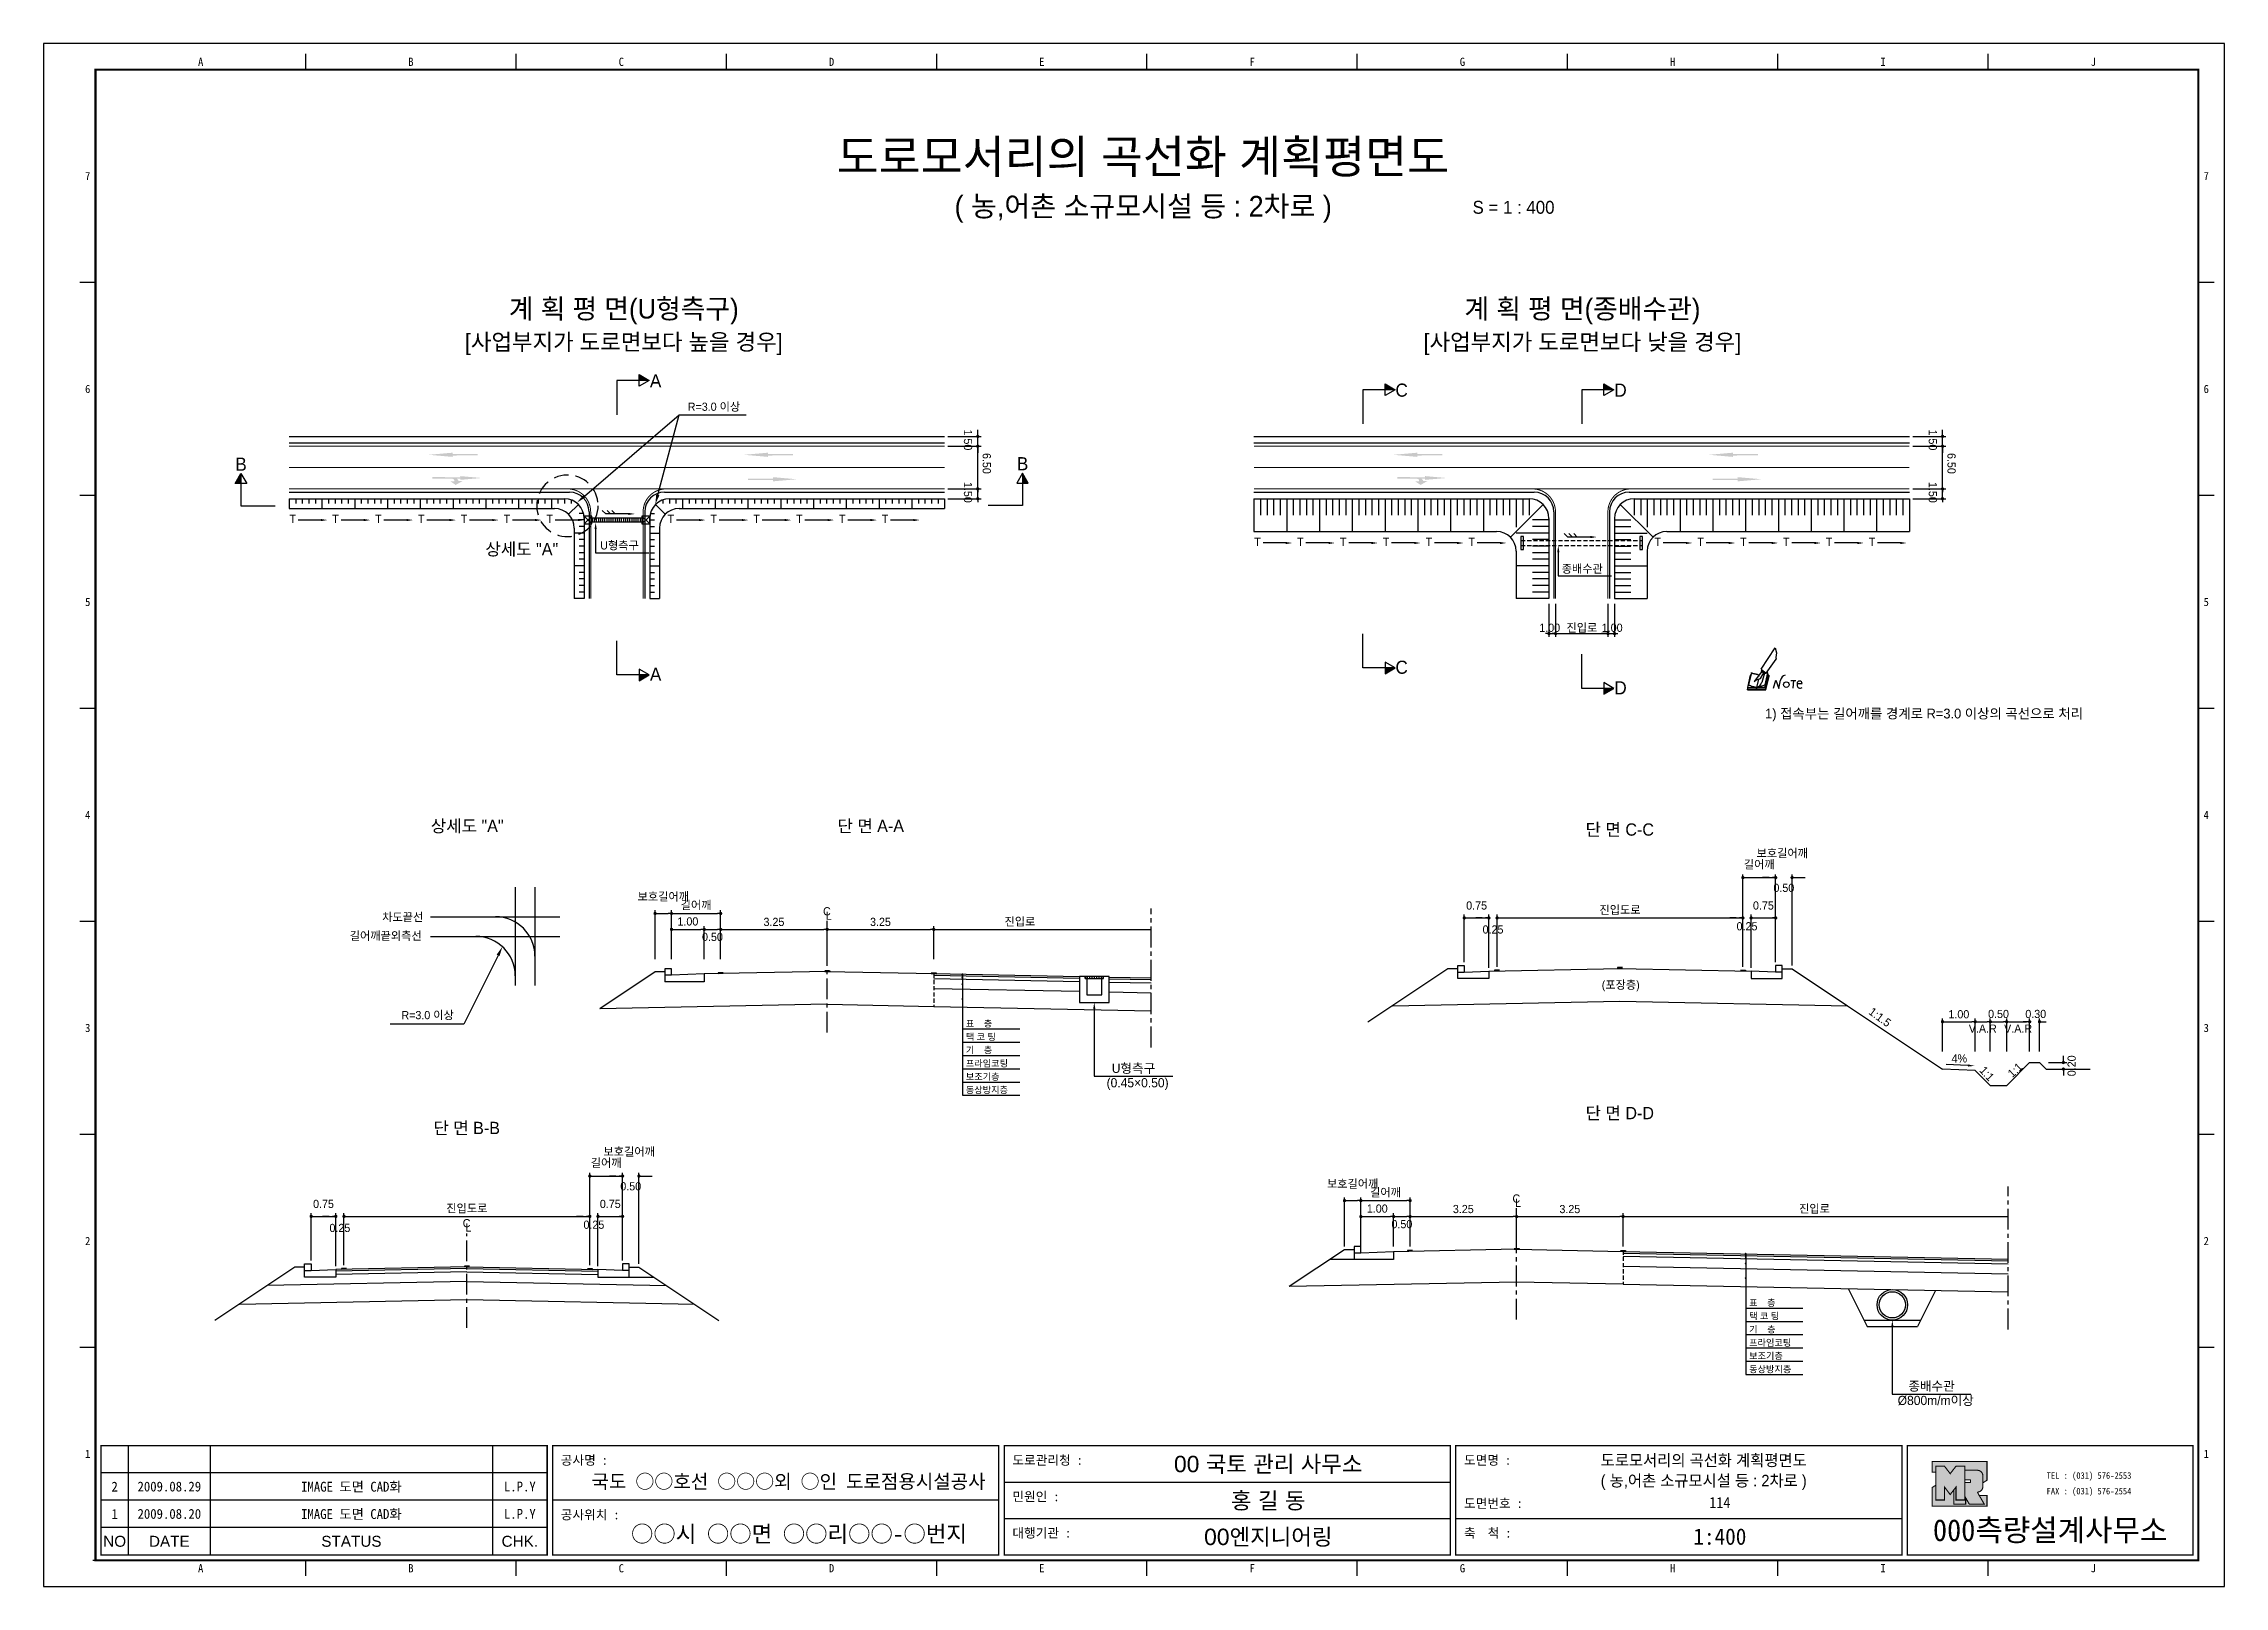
# Model space of a CAD drawing. Header units: millimetres. Extents: x 476 to 809, y -5 to 230.
import ezdxf
from ezdxf.enums import TextEntityAlignment as Align

# ---------------------------------------------------------------- set-up
doc = ezdxf.new("R2010")
doc.units = ezdxf.units.MM
doc.linetypes.add('CENTER', pattern=[50.8, 31.75, -6.35, 6.35, -6.35])
doc.linetypes.add('HIDDEN', pattern=[9.525, 6.35, -3.175])
for name, color, linetype in [('CC-GSTR-0004', 4, 'Continuous'), ('CM-LANE-0030', 30, 'Continuous'), ('CZ-DIMT-0002', 7, 'Continuous'), ('CZ-EXST-0002', 1, 'Continuous'), ('CZ-LIN1-0007', 7, 'Continuous'), ('CZ-LIN2-0003', 3, 'Continuous'), ('CZ-LIN3-0005', 5, 'Continuous'), ('CZ-LINE-0001', 7, 'Continuous'), ('CZ-TEXT-BOX0', 7, 'Continuous'), ('TITLE', 7, 'Continuous')]:
    doc.layers.add(name, color=color, linetype=linetype)
doc.styles.add('견고딕', font='arial.ttf')
doc.styles.add('돋움', font='')
doc.styles.add('돋음체', font='')
doc.styles.get('돋움').set_extended_font_data('Dotum')
doc.styles.get('돋음체').set_extended_font_data('DotumChe')

msp = doc.modelspace()

# ---------------------------------------------------------------- texts
at = {"layer": 'CZ-DIMT-0002', "style": '돋움'}
for s, height, p in [('A', 2, (569.55, 178.5)), ('C', 2, (683.36, 177.08)), ('D', 2, (716.75, 177.08)), ('R=3.0 이상', 1.25, (578.45, 174.55)), ('B', 2, (506.3, 165.79)), ('B', 2, (625.53, 165.86)), ('상세도 "A"', 1.875, (549.13, 152.83)), ('U형측구', 1.25, (564.04, 153.41)), ('종배수관', 1.25, (710.92, 149.84)), ('A', 2, (569.55, 133.75)), ('C', 2, (683.36, 134.82)), ('D', 2, (716.75, 131.69)), ('차도끝선', 1.25, (530.97, 96.71)), ('C', 1.25, (595.68, 97.6)), ('L', 1.25, (595.94, 96.94)), ('길어깨끝외측선', 1.25, (528.37, 93.86)), ('R=3.0 이상', 1.25, (534.76, 81.77)), ('U형측구', 1.406, (642.45, 73.66)), ('(0.45×0.50)', 1.4062, (643.08, 71.46)), ('C', 1.25, (700.86, 53.8)), ('L', 1.25, (701.12, 53.15)), ('C', 1.25, (540.71, 50.04)), ('L', 1.25, (540.98, 49.38)), ('Ø800m/m이상', 1.406, (764.84, 23.01)), ('종배수관', 1.406, (764.2, 25.2))]:
    msp.add_text(s, height=height, dxfattribs=at).set_placement(p, align=Align.MIDDLE_CENTER)
for s, p in [('1.50', (616.58, 171.08)), ('1.50', (763.77, 171.08)), ('6.50', (619.44, 167.49)), ('6.50', (766.63, 167.49)), ('1.50', (616.58, 163.08)), ('1.50', (763.77, 163.08))]:
    msp.add_text(s, height=1.25, rotation=270, dxfattribs=at).set_placement(p)
at = {"layer": 'CZ-DIMT-0002', "color": 5, "style": '돋움'}
for p in [(513.68, 156.83), (520.21, 156.83), (526.75, 156.83), (533.29, 156.83), (539.82, 156.83), (546.36, 156.83), (552.9, 156.83), (571.37, 156.83), (577.91, 156.83), (584.45, 156.83), (590.98, 156.83), (597.52, 156.83), (604.06, 156.83), (660.87, 153.33), (667.41, 153.33), (673.94, 153.33), (680.48, 153.33), (687.02, 153.33), (693.56, 153.33), (721.93, 153.33), (728.47, 153.33), (735, 153.33), (741.54, 153.33), (748.08, 153.33), (754.62, 153.33)]:
    msp.add_text('T', height=1.25, dxfattribs=at).set_placement(p)
at = {"layer": 'CZ-DIMT-0002', "style": '돋움'}
for s, height, p in [('1.00', 1.25, (704.36, 140.22)), ('진입로', 1.25, (708.51, 140.22)), ('1.00', 1.25, (713.89, 140.22)), ('(포장층)', 1.25, (713.89, 85.77)), ('표    층', 1, (616.87, 79.99)), ('기    층', 1, (616.87, 75.93)), ('택 코 팅', 1, (616.87, 77.96)), ('프라임코팅', 1, (616.87, 73.91)), ('보조기층', 1, (616.87, 71.88)), ('동상방지층', 1, (616.87, 69.86)), ('표    층', 1, (736.37, 37.4)), ('기    층', 1, (736.37, 33.35)), ('택 코 팅', 1, (736.37, 35.37)), ('프라임코팅', 1, (736.37, 31.32)), ('보조기층', 1, (736.37, 29.3)), ('동상방지층', 1, (736.37, 27.27))]:
    msp.add_text(s, height=height, dxfattribs=at).set_placement(p)
msp.add_text('1) 접속부는 길어깨를 경계로 R=3.0 이상의 곡선으로 처리', height=1.5, dxfattribs=at).set_placement((738.81, 127.76), align=Align.MIDDLE_LEFT)
at = {"layer": 'CZ-DIMT-0002', "char_height": 1.25, "attachment_point": 5, "style": '돋움'}
for s, insert in [('보호길어깨', (741.43, 106.39)), ('\\A1;길어깨', (737.92, 104.68)), ('\\A1;0.50', (741.67, 101.17)), ('진입로', (625.13, 95.98)), ('\\A1;0.75', (694.8, 98.48)), ('\\A1;진입도로', (716.67, 97.76)), ('\\A1;0.75', (738.55, 98.48)), ('\\A1;0.25', (697.3, 94.82)), ('\\A1;0.25', (736.05, 95.31)), ('4%', (768.44, 75.16)), ('\\A1;길어깨', (562, 59.17)), ('보호길어깨', (565.51, 60.88)), ('\\A1;0.75', (518.88, 52.97)), ('\\A1;0.75', (562.63, 52.97)), ('\\A1;0.50', (565.75, 55.66)), ('\\A1;0.25', (521.38, 49.31)), ('\\A1;진입도로', (540.75, 52.25)), ('\\A1;0.25', (560.13, 49.8)), ('진입로', (746.34, 52.19))]:
    msp.add_mtext(s, dxfattribs=dict(at, insert=insert))
for s, insert, rotation in [('1:1.5', (756.33, 81.45), 323.7494), ('1:1', (772.65, 72.85), 312.5727), ('1:1', (776.94, 73.39), 42.5727)]:
    msp.add_mtext(s, dxfattribs=dict(at, insert=insert, rotation=rotation))
at = {"layer": 'CZ-LINE-0001', "char_height": 1.25, "attachment_point": 5, "style": '돋움'}
for s, insert in [('\\A1;보호길어깨', (570.72, 99.78)), ('\\A1;1.00', (574.47, 96.05)), ('\\A1;길어깨', (575.72, 98.47)), ('\\A1;3.25', (587.6, 95.98)), ('\\A1;3.25', (603.85, 95.98)), ('\\A1;0.50', (578.22, 93.69)), ('\\A1;1.00', (768.37, 81.9)), ('\\A1;V.A.R', (772.02, 79.71)), ('\\A1;0.50', (774.42, 81.94)), ('\\A1;V.A.R', (777.41, 79.71)), ('\\A1;0.30', (780.1, 81.94)), ('\\A1;보호길어깨', (675.89, 55.98)), ('\\A1;길어깨', (680.9, 54.67)), ('\\A1;1.00', (679.64, 52.26)), ('\\A1;0.50', (683.4, 49.89)), ('\\A1;3.25', (692.77, 52.19)), ('\\A1;3.25', (709.02, 52.19))]:
    msp.add_mtext(s, dxfattribs=dict(at, insert=insert))
at = {"layer": 'CZ-LINE-0001', "insert": (785.58, 74.04), "char_height": 1.25, "attachment_point": 5, "rotation": 90, "style": '돋움'}
msp.add_mtext('\\A1;0.20', dxfattribs=at)
at = {"layer": 'CZ-TEXT-BOX0', "style": '돋움'}
for s, height, p in [('계 획 평 면(U형측구)', 3, (564.69, 189.5)), ('계 획 평 면(종배수관)', 3, (710.94, 189.5)), ('[사업부지가 도로면보다 높을 경우]', 2.5, (564.69, 184.43)), ('[사업부지가 도로면보다 낮을 경우]', 2.5, (710.94, 184.43)), ('상세도 "A"', 1.875, (540.8, 110.62)), ('단 면 A-A', 1.875, (602.36, 110.62)), ('단 면 C-C', 1.875, (716.64, 110.07)), ('단 면 D-D', 1.875, (716.64, 66.83)), ('단 면 B-B', 1.875, (540.72, 64.56))]:
    msp.add_text(s, height=height, dxfattribs=at).set_placement(p, align=Align.MIDDLE_CENTER)
at = {"layer": 'TITLE', "color": 3, "linetype": 'Continuous', "style": '돋음체'}
for s, p in [('A', (500.14, 227.15)), ('B', (532.22, 227.15)), ('C', (564.31, 227.15)), ('D', (596.39, 227.15)), ('E', (628.47, 227.15)), ('F', (660.55, 227.15)), ('G', (692.63, 227.15)), ('H', (724.72, 227.15)), ('I', (756.8, 227.15)), ('J', (788.88, 227.15)), ('7', (482.91, 209.73)), ('7', (806.11, 209.73)), ('6', (482.91, 177.25)), ('6', (806.11, 177.25)), ('5', (482.91, 144.77)), ('5', (806.11, 144.77)), ('4', (482.91, 112.29)), ('4', (806.11, 112.29)), ('3', (482.91, 79.81)), ('3', (806.11, 79.81)), ('2', (482.91, 47.33)), ('2', (806.11, 47.33)), ('1', (482.91, 14.86)), ('1', (806.11, 14.86)), ('A', (500.14, -2.58)), ('B', (532.22, -2.58)), ('C', (564.31, -2.58)), ('D', (596.39, -2.58)), ('E', (628.47, -2.58)), ('F', (660.55, -2.58)), ('G', (692.63, -2.58)), ('H', (724.72, -2.58)), ('I', (756.8, -2.58)), ('J', (788.88, -2.58))]:
    msp.add_text(s, height=1.25, dxfattribs=at).set_placement(p, align=Align.MIDDLE)
at = {"layer": 'TITLE', "style": '돋움'}
for s, height, p in [('도로모서리의 곡선화 계획평면도', 5.108, (643.89, 212.7)), ('( 농,어촌 소규모시설 등 : 2차로 )', 3.1434, (643.93, 205.13))]:
    msp.add_text(s, height=height, dxfattribs=at).set_placement(p, align=Align.MIDDLE_CENTER)
msp.add_text('S = 1 : 400', height=1.9646, dxfattribs=at).set_placement((694.18, 204.96), align=Align.MIDDLE_LEFT)
at = {"layer": 'TITLE', "style": '돋음체'}
for s, p in [('공사명 : ', (555.08, 13.2)), ('도로관리청 :', (623.98, 13.2)), ('도면명 :', (692.88, 13.2)), ('민원인 :', (623.98, 7.64)), ('도면번호 :', (692.88, 6.61)), ('공사위치 :', (555.08, 4.87)), ('대행기관 :', (623.98, 2.09)), ('축  척 :', (692.88, 2.09))]:
    msp.add_text(s, height=1.418, dxfattribs=at).set_placement(p)
at = {"layer": 'TITLE', "color": 7, "linetype": 'Continuous'}
for s, height, style, p in [('00 국토 관리 사무소', 2.5015, '견고딕', (663.01, 13.34)), ('국도 ○○호선 ○○○외 ○인 도로점용시설공사', 2.1218, '돋음체', (589.83, 10.68)), ('홍 길 동', 2.501, '견고딕', (663.01, 7.78)), ('○○시 ○○면 ○○리○○-○번지', 2.5015, '돋음체', (591.42, 2.69)), ('00엔지니어링', 2.501, '견고딕', (663.01, 2.23))]:
    msp.add_text(s, height=height, dxfattribs=dict(at, style=style)).set_placement(p, align=Align.MIDDLE)
at = {"layer": 'TITLE', "style": '돋움'}
for s, width, p, p2 in [('도로모서리의 곡선화 계획평면도', 0.872318, (713.73, 13.01), (745.16, 13.01)), ('( 농,어촌 소규모시설 등 : 2차로 )', 0.850076, (713.73, 9.9), (745.16, 9.9))]:
    msp.add_text(s, height=1.7682, dxfattribs=dict(at, width=width)).set_placement(p, p2, align=Align.FIT)
at = {"layer": 'TITLE', "color": 1, "linetype": 'Continuous', "style": '돋음체'}
msp.add_text('2', height=1.5, dxfattribs=at).set_placement((487.02, 9.87), align=Align.MIDDLE)
at = {"layer": 'TITLE', "linetype": 'Continuous'}
for s, height, style, p in [('2009.08.29', 1.501, '돋음체', (495.36, 9.87)), ('L.P.Y', 1.501, '돋음체', (548.83, 9.87)), ('114', 1.668, '돋음체', (731.91, 7.44)), ('1', 1.5, '돋음체', (487.02, 5.7)), ('2009.08.20', 1.501, '돋음체', (495.36, 5.7)), ('L.P.Y', 1.501, '돋음체', (548.83, 5.7)), ('1:400', 2.501, '돋음체', (731.91, 2.23)), ('NO', 1.668, '견고딕', (487.02, 1.53)), ('DATE', 1.668, '견고딕', (495.36, 1.53)), ('STATUS', 1.668, '견고딕', (523.14, 1.53)), ('CHK.', 1.668, '견고딕', (548.83, 1.53))]:
    msp.add_text(s, height=height, dxfattribs=dict(at, style=style)).set_placement(p, align=Align.MIDDLE)
at = {"layer": 'TITLE', "style": '돋음체'}
for p in [(523.14, 9.87), (523.14, 5.7)]:
    msp.add_text('IMAGE 도면 CAD화', height=1.5009, dxfattribs=at).set_placement(p, align=Align.MIDDLE)
at = {"layer": 'TITLE', "color": 180, "style": '돋음체'}
for s, p in [('TEL : (031) 576-2553', (781.76, 11.06)), ('FAX : (031) 576-2554', (781.76, 8.68))]:
    msp.add_text(s, height=1.0006, dxfattribs=at).set_placement(p)
msp.add_text('000측량설계사무소', height=3.335, dxfattribs=at).set_placement((782.3, 1.56), align=Align.CENTER)

# ---------------------------------------------------------------- blocks, each defined once
blk = doc.blocks.new('note')
for p, q in [((0.85, 3.5), (3.53, 7.57)), ((1.8, 2.79), (3.74, 5.46)), ((3.53, 7.57), (3.8, 6.64)), ((3.8, 6.64), (3.69, 5.72)), ((3.69, 5.72), (3.74, 5.46)), ((-1.24, 2.36), (-1.77, 0)), ((-1.77, 0), (1.77, 0)), ((-1.77, 0), (-1.77, -0.3)), ((-1.53, 0.52), (-1.55, 0.54)), ((-1.01, 2.9), (-1.53, 0.52)), ((-1.48, 0.48), (-1.53, 0.52)), ((-1.43, 0.44), (-1.48, 0.48)), ((-1.38, 0.41), (-1.43, 0.44)), ((-1.33, 0.4), (-1.38, 0.41)), ((-1.27, 0.37), (-1.33, 0.4)), ((-1.22, 0.35), (-1.27, 0.37)), ((-1.13, 2.36), (-1.24, 2.36)), ((-1.17, 0.33), (-1.22, 0.35)), ((-1.12, 0.32), (-1.17, 0.33)), ((-1.02, 0.25), (-1.12, 0.32)), ((-0.97, 0.22), (-1.02, 0.25)), ((-1, 2.9), (-1.01, 2.9)), ((-0.98, 2.85), (-1, 2.9)), ((-0.95, 2.8), (-0.98, 2.85)), ((-0.93, 0.21), (-0.97, 0.22)), ((-0.9, 2.75), (-0.95, 2.8)), ((-0.88, 0.19), (-0.93, 0.21)), ((-0.85, 2.72), (-0.9, 2.75)), ((-0.8, 0.18), (-0.88, 0.19)), ((-0.79, 2.69), (-0.85, 2.72)), ((-0.75, 0.17), (-0.8, 0.18)), ((-0.74, 2.68), (-0.79, 2.69)), ((-0.7, 0.16), (-0.75, 0.17)), ((-0.69, 2.65), (-0.74, 2.68)), ((-0.64, 0.15), (-0.7, 0.16)), ((-0.64, 2.65), (-0.69, 2.65)), ((-0.59, 2.63), (-0.64, 2.65)), ((-0.58, 0.14), (-0.64, 0.15)), ((-0.54, 2.62), (-0.59, 2.63)), ((-0.53, 0.13), (-0.58, 0.14)), ((-0.48, 2.61), (-0.54, 2.62)), ((-0.48, 0.12), (-0.53, 0.13)), ((-0.43, 2.61), (-0.48, 2.61)), ((-0.43, 0.11), (-0.48, 0.12)), ((0.75, 2.77), (-0.46, 1.16)), ((0.37, 2.24), (-0.46, 1.16)), ((-0.46, 1.16), (-0.08, 1.47)), ((-0.38, 2.59), (-0.43, 2.61)), ((-0.38, 0.08), (-0.43, 0.11)), ((-0.33, 2.59), (-0.38, 2.59)), ((-0.29, 0.06), (-0.38, 0.08)), ((-0.27, 2.58), (-0.33, 2.59)), ((-0.23, 0.05), (-0.29, 0.06)), ((-0.22, 2.57), (-0.27, 2.58)), ((-0.16, 0.04), (-0.23, 0.05)), ((-0.17, 2.56), (-0.22, 2.57)), ((-0.12, 2.55), (-0.17, 2.56)), ((-0.11, 0.03), (-0.16, 0.04)), ((-0.07, 2.53), (-0.12, 2.55)), ((-0.04, 0.02), (-0.11, 0.03)), ((-0.08, 1.47), (0.72, 1.75)), ((-0.01, 2.51), (-0.07, 2.53)), ((-0.05, -0.3), (-0.05, 0)), ((0, 0), (-0.04, 0.02)), ((0.04, 2.5), (-0.01, 2.51)), ((0.37, 1.63), (0, 0)), ((0, 0), (1.6, 0.53)), ((0, 0), (1.65, 0.18)), ((0, 0.01), (0.06, 0.04)), ((0, -0.3), (0, 0)), ((0.09, 2.48), (0.04, 2.5)), ((0.05, -0.3), (0.05, 0)), ((0.06, 0.04), (0.11, 0.07)), ((0.14, 2.48), (0.09, 2.48)), ((0.11, 0.07), (0.16, 0.09)), ((0.2, 2.47), (0.14, 2.48)), ((0.16, 0.09), (0.21, 0.12)), ((0.26, 2.43), (0.18, 2.46)), ((0.21, 0.12), (0.27, 0.14)), ((0.34, 2.4), (0.26, 2.43)), ((0.27, 0.14), (0.36, 0.19)), ((0.45, 2.37), (0.34, 2.4)), ((0.36, 0.19), (0.41, 0.22)), ((0.41, 0.22), (0.46, 0.27)), ((0.46, 0.27), (0.51, 0.3)), ((0.51, 0.3), (0.56, 0.34)), ((0.56, 0.34), (0.6, 0.4)), ((0.6, 0.4), (0.64, 0.45)), ((0.64, 0.45), (0.67, 0.51)), ((0.67, 0.51), (0.74, 0.58)), ((0.72, 1.75), (1.16, 2.53)), ((0.74, 0.58), (0.79, 0.63)), ((1, 3.1), (0.75, 2.77)), ((0.79, 0.63), (0.83, 0.68)), ((0.83, 0.68), (0.86, 0.73)), ((0.85, 3.5), (1.8, 2.79)), ((1, 3.4), (0.85, 3.21)), ((0.85, 3.21), (1.52, 2.71)), ((0.86, 0.73), (0.89, 0.79)), ((0.89, 0.84), (0.92, 0.89)), ((0.89, 0.79), (0.89, 0.84)), ((0.92, 0.89), (0.96, 0.95)), ((0.96, 0.95), (1.01, 0.97)), ((1.47, 2.74), (1.01, 0.97)), ((1.16, 2.53), (1.37, 2.82)), ((2.13, 2.84), (1.44, 2.63)), ((1.52, 2.71), (1.66, 2.9)), ((1.6, 0.53), (2.13, 2.84)), ((1.65, 0.18), (2.19, 2.48)), ((1.77, 0), (2.3, 2.36)), ((1.77, -0.3), (2.3, 2.07)), ((1.77, -0.38), (2.3, 1.99)), ((1.77, -0.44), (2.3, 1.93)), ((1.77, 0), (1.77, -0.3)), ((2.19, 2.48), (2.04, 2.47)), ((2.3, 2.36), (2.16, 2.36)), ((2.3, 2.36), (2.3, 2.07)), ((3.21, -0.08), (3.68, 1.4)), ((3.68, 1.4), (4.26, -0.14)), ((4.26, -0.14), (4.56, 1.44)), ((6.55, 1.34), (7.46, 1.34)), ((7.01, 1.34), (6.87, -0.11)), ((7.71, 0.77), (7.71, 0.55)), ((7.71, 0.77), (8.67, 0.77)), ((-1.77, -0.3), (1.77, -0.3)), ((-1.77, -0.43), (-1.77, -0.3)), ((-1.77, -0.37), (1.77, -0.37)), ((-1.77, -0.43), (1.77, -0.43))]:
    blk.add_line(p, q)
for centre, major_axis, start_param, end_param in [((0.4, 2.31), (0.0702, 0.0702), 3.283946, 6.425539), ((5.68, 1.23), (-0.806, 0.806), -0.591174, 0.597824), ((5.66, 0.58), (-0.378, 0.378), 3.926991, 10.210176), ((8.3, 0.49), (0.422, 0.422), 2.265602, 4.634911), ((8.19, 0.77), (-0.342, 0.342), 3.926991, 7.068583)]:
    blk.add_ellipse(centre, major_axis=major_axis, ratio=1, start_param=start_param, end_param=end_param)
blk = doc.blocks.new('_Dot')
at = {"color": 0, "linetype": 'ByBlock', "lineweight": -2}
blk.add_line((-0.5, 0), (-1, 0), dxfattribs=at)
at = {"color": 0, "linetype": 'ByBlock', "const_width": 0.5}
blk.add_lwpolyline([(-0.25, 0, 1), (0.25, 0, 1)], format="xyb", close=True, dxfattribs=at)

# ---------------------------------------------------------------- hatches: boundary and pattern name
at = {"layer": 'CM-LANE-0030'}
for points in [[(596.1, 88.43), (596.09, 88.55), (595.34, 88.55), (595.35, 88.43)], [(716.3, 88.89), (716.3, 89.01), (717.05, 89.01), (717.05, 88.89)], [(540.38, 43.38), (540.38, 43.5), (541.13, 43.5), (541.13, 43.38)], [(701.27, 46.07), (701.27, 46.19), (700.52, 46.19), (700.52, 46.07)]]:
    msp.add_hatch(color=256, dxfattribs=at).paths.add_polyline_path(points)
at = {"layer": 'CZ-LIN1-0007'}
for points in [[(538.57, 167.54), (538.57, 167.33), (542.4, 167.33), (542.4, 167.12), (538.57, 167.11), (538.57, 166.9), (534.92, 167.22)], [(586.71, 167.54), (586.71, 167.33), (590.53, 167.33), (590.53, 167.12), (586.71, 167.11), (586.71, 166.9), (583.06, 167.22)], [(685.77, 167.54), (685.77, 167.33), (689.59, 167.33), (689.59, 167.12), (685.77, 167.11), (685.77, 166.9), (682.12, 167.22)], [(733.9, 167.54), (733.9, 167.33), (737.72, 167.33), (737.72, 167.12), (733.9, 167.11), (733.9, 166.9), (730.25, 167.22)], [(538.61, 163.8, -0.267976), (539.52, 163.2), (540.07, 163.2), (539.04, 162.62), (538.21, 163.19), (538.82, 163.19, 0.504994), (538.55, 163.56), (535.5, 163.58), (535.5, 163.82)], [(539.74, 163.97), (539.74, 163.78), (536.32, 163.78), (536.32, 163.59), (539.74, 163.59), (539.74, 163.4), (543.01, 163.68)], [(587.44, 163.81), (587.44, 163.6), (583.62, 163.6), (583.62, 163.38), (587.44, 163.38), (587.44, 163.17), (591.09, 163.49)], [(685.81, 163.8, -0.267976), (686.71, 163.2), (687.27, 163.2), (686.24, 162.62), (685.4, 163.19), (686.01, 163.19, 0.504994), (685.74, 163.56), (682.69, 163.58), (682.69, 163.82)], [(686.94, 163.97), (686.94, 163.78), (683.51, 163.78), (683.51, 163.59), (686.94, 163.59), (686.94, 163.4), (690.21, 163.68)], [(734.63, 163.81), (734.63, 163.6), (730.81, 163.6), (730.81, 163.38), (734.63, 163.38), (734.63, 163.17), (738.28, 163.49)], [(579.1, 88.09), (579.1, 88.22), (579.85, 88.23), (579.85, 88.11)], [(612.35, 88.09), (612.35, 88.22), (611.6, 88.23), (611.6, 88.11)], [(697.55, 88.51), (697.55, 88.63), (698.3, 88.65), (698.3, 88.52)], [(735.8, 88.51), (735.8, 88.63), (735.05, 88.65), (735.05, 88.52)], [(684.27, 45.74), (684.27, 45.86), (685.02, 45.88), (685.02, 45.75)], [(717.52, 45.74), (717.52, 45.86), (716.77, 45.88), (716.77, 45.75)], [(521.63, 43), (521.63, 43.12), (522.38, 43.14), (522.38, 43.01)], [(559.88, 43), (559.88, 43.12), (559.13, 43.14), (559.13, 43.01)]]:
    msp.add_hatch(color=256, dxfattribs=at).paths.add_polyline_path(points)
at = {"layer": 'CZ-LIN3-0005'}
h = msp.add_hatch(dxfattribs=at)
h.set_pattern_fill('ANSI31', color=256, scale=0.1, angle=45, style=0)
h.set_pattern_definition([(90, (473.87498, -2.32532), (-0.3175, 6e-17), [])])
h.paths.add_polyline_path([(567.44, 156.98), (567.44, 157.58), (559.84, 157.58), (559.84, 156.98)])
h = msp.add_hatch(dxfattribs=at)
h.set_pattern_fill('ANSI31', color=256, scale=0.1125, angle=45, style=0)
h.set_pattern_definition([(90, (610.44957, 13.9966), (-0.3571875, 6e-17), [])])
h.paths.add_polyline_path([(635.07, 87.66), (635.07, 87.38), (637.88, 87.38), (637.88, 87.66)])
at = {"layer": 'CZ-LINE-0001'}
for points in [[(567.03, 179.44), (567.03, 178.56), (568.55, 178.56)], [(680.83, 178.03), (680.83, 177.15), (682.36, 177.15)], [(714.22, 178.03), (714.22, 177.15), (715.75, 177.15)], [(505.41, 162.83), (506.29, 162.83), (506.29, 164.35)], [(625.51, 164.42), (625.51, 162.9), (626.39, 162.9)], [(568.55, 133.64), (567.03, 133.64), (567.03, 132.76)], [(682.36, 134.71), (680.83, 134.71), (680.83, 133.83)], [(715.75, 131.59), (714.22, 131.59), (714.22, 130.71)]]:
    msp.add_hatch(color=256, dxfattribs=at).paths.add_polyline_path(points)
at = {"layer": 'TITLE', "ltscale": 150}
h = msp.add_hatch(color=8, dxfattribs=at)
edge = h.paths.add_edge_path()
edge.add_line((772.66, 13.7), (764.28, 13.7))
edge.add_line((764.28, 13.7), (764.28, 12.06))
edge.add_line((764.28, 12.06), (764.84, 12.06))
edge.add_line((764.84, 12.06), (764.84, 12.99))
edge.add_line((764.84, 12.99), (766.17, 12.99))
edge.add_line((766.17, 12.99), (767.05, 11.84))
edge.add_line((767.05, 11.84), (767.94, 12.99))
edge.add_line((767.94, 12.99), (769.27, 12.99))
edge.add_line((769.27, 12.99), (769.27, 12.36))
edge.add_line((769.27, 12.36), (771.19, 12.36))
edge.add_arc((771.19, 11.52), 0.839, 0, 90, ccw=False)
edge.add_line((772.03, 11.52), (772.03, 10.44))
edge.add_line((772.03, 10.44), (772.66, 10.84))
edge.add_line((772.66, 10.84), (772.66, 13.7))
h.paths.add_polyline_path([(767.59, 9.36), (767.05, 8.66), (766.17, 9.81), (766.17, 7.83), (764.84, 7.83), (764.84, 10.07), (764.28, 9.72), (764.28, 6.87), (772.66, 6.87), (772.66, 8.5), (771.49, 8.5), (772.24, 7.2), (769.96, 7.2), (769.41, 8.16), (769.41, 7.2), (767.59, 7.2)])
msp.add_hatch(color=5, dxfattribs=at).paths.add_polyline_path([(769.27, 12.99), (767.94, 12.99), (767.05, 11.84), (766.17, 12.99), (764.84, 12.99), (764.84, 7.83), (766.17, 7.83), (766.17, 9.81), (767.05, 8.66), (767.94, 9.81), (767.94, 7.83), (769.27, 7.83)])
h = msp.add_hatch(color=161, dxfattribs=at)
edge = h.paths.add_edge_path()
edge.add_arc((771.19, 11.52), 0.839, 360, 450)
edge.add_line((771.19, 12.36), (769.27, 12.36))
edge.add_line((769.27, 12.36), (769.27, 10.9))
edge.add_line((769.27, 10.9), (770.05, 10.9))
edge.add_arc((770.05, 10.81), 0.0887, 0, 90, ccw=False)
edge.add_line((770.14, 10.81), (770.14, 10.57))
edge.add_arc((770.05, 10.57), 0.0887, 270, 360, ccw=False)
edge.add_line((770.05, 10.48), (769.27, 10.48))
edge.add_line((769.27, 10.48), (769.27, 7.83))
edge.add_line((769.27, 7.83), (767.94, 7.83))
edge.add_line((767.94, 7.83), (767.94, 9.81))
edge.add_line((767.94, 9.81), (767.59, 9.36))
edge.add_line((767.59, 9.36), (767.59, 7.2))
edge.add_line((767.59, 7.2), (769.41, 7.2))
edge.add_line((769.41, 7.2), (769.41, 8.16))
edge.add_line((769.41, 8.16), (769.96, 7.2))
edge.add_line((769.96, 7.2), (772.24, 7.2))
edge.add_line((772.24, 7.2), (771.19, 9.03))
edge.add_arc((771.19, 9.86), 0.839, 270, 360)
edge.add_line((772.03, 9.86), (772.03, 11.52))

# ---------------------------------------------------------------- linework, layer by layer
at = {"color": 0, "linetype": 'ByBlock', "lineweight": -2}
for p, q in [((618.69, 170.27), (618.69, 170.52)), ((765.88, 170.27), (765.88, 170.52)), ((618.69, 168.27), (618.69, 168.02)), ((765.88, 168.27), (765.88, 168.02)), ((618.69, 161.77), (618.69, 161.52)), ((618.69, 160.27), (618.69, 160.02)), ((765.88, 161.77), (765.88, 161.52)), ((765.88, 160.27), (765.88, 160.02)), ((705.58, 139.96), (705.33, 139.96)), ((706.58, 139.96), (706.33, 139.96)), ((714.58, 139.96), (714.33, 139.96)), ((716.08, 139.96), (716.33, 139.96)), ((735.67, 102.74), (735.92, 102.74)), ((740.17, 102.74), (739.92, 102.74)), ((740.17, 102.74), (739.92, 102.74)), ((743.17, 102.74), (743.42, 102.74)), ((693.17, 96.59), (693.42, 96.59)), ((696.42, 96.59), (696.17, 96.59)), ((696.42, 96.59), (696.17, 96.59)), ((698.17, 96.59), (698.42, 96.59)), ((698.17, 96.59), (698.42, 96.59)), ((735.17, 96.59), (734.92, 96.59)), ((735.17, 96.59), (734.92, 96.59)), ((736.92, 96.59), (737.17, 96.59)), ((736.92, 96.59), (737.17, 96.59)), ((740.17, 96.59), (739.92, 96.59)), ((612.22, 94.84), (612.47, 94.84)), ((559.75, 57.23), (560, 57.23)), ((564.25, 57.23), (564, 57.23)), ((564.25, 57.23), (564, 57.23)), ((567.25, 57.23), (567.5, 57.23)), ((517.25, 51.08), (517.5, 51.08)), ((520.5, 51.08), (520.25, 51.08)), ((520.5, 51.08), (520.25, 51.08)), ((522.25, 51.08), (522.5, 51.08)), ((522.25, 51.08), (522.5, 51.08)), ((559.25, 51.08), (559, 51.08)), ((559.25, 51.08), (559, 51.08)), ((561, 51.08), (561.25, 51.08)), ((561, 51.08), (561.25, 51.08)), ((564.25, 51.08), (564, 51.08)), ((717.39, 51.05), (717.64, 51.05))]:
    msp.add_line(p, q, dxfattribs=at)
at = {"color": 0, "linetype": 'ByBlock', "const_width": 0.25}
for points in [[(618.69, 170.15, 1), (618.69, 169.9, 1)], [(765.88, 170.15, 1), (765.88, 169.9, 1)], [(618.69, 168.4, 1), (618.69, 168.65, 1)], [(765.88, 168.4, 1), (765.88, 168.65, 1)], [(618.69, 161.9, 1), (618.69, 162.15, 1)], [(618.69, 160.4, 1), (618.69, 160.65, 1)], [(765.88, 161.9, 1), (765.88, 162.15, 1)], [(765.88, 160.4, 1), (765.88, 160.65, 1)], [(705.71, 139.96, 1), (705.96, 139.96, 1)], [(706.71, 139.96, 1), (706.96, 139.96, 1)], [(714.71, 139.96, 1), (714.96, 139.96, 1)], [(715.96, 139.96, 1), (715.71, 139.96, 1)], [(735.55, 102.74, 1), (735.3, 102.74, 1)], [(740.3, 102.74, 1), (740.55, 102.74, 1)], [(740.3, 102.74, 1), (740.55, 102.74, 1)], [(743.05, 102.74, 1), (742.8, 102.74, 1)], [(693.05, 96.59, 1), (692.8, 96.59, 1)], [(696.55, 96.59, 1), (696.8, 96.59, 1)], [(696.55, 96.59, 1), (696.8, 96.59, 1)], [(698.05, 96.59, 1), (697.8, 96.59, 1)], [(698.05, 96.59, 1), (697.8, 96.59, 1)], [(735.3, 96.59, 1), (735.55, 96.59, 1)], [(735.3, 96.59, 1), (735.55, 96.59, 1)], [(736.8, 96.59, 1), (736.55, 96.59, 1)], [(736.8, 96.59, 1), (736.55, 96.59, 1)], [(740.3, 96.59, 1), (740.55, 96.59, 1)], [(612.09, 94.84, 1), (611.84, 94.84, 1)], [(559.63, 57.23, 1), (559.38, 57.23, 1)], [(564.38, 57.23, 1), (564.63, 57.23, 1)], [(564.38, 57.23, 1), (564.63, 57.23, 1)], [(567.13, 57.23, 1), (566.88, 57.23, 1)], [(517.13, 51.08, 1), (516.88, 51.08, 1)], [(520.63, 51.08, 1), (520.88, 51.08, 1)], [(520.63, 51.08, 1), (520.88, 51.08, 1)], [(522.13, 51.08, 1), (521.88, 51.08, 1)], [(522.13, 51.08, 1), (521.88, 51.08, 1)], [(559.38, 51.08, 1), (559.63, 51.08, 1)], [(559.38, 51.08, 1), (559.63, 51.08, 1)], [(560.88, 51.08, 1), (560.63, 51.08, 1)], [(560.88, 51.08, 1), (560.63, 51.08, 1)], [(564.38, 51.08, 1), (564.63, 51.08, 1)], [(717.27, 51.05, 1), (717.02, 51.05, 1)]]:
    msp.add_lwpolyline(points, format="xyb", close=True, dxfattribs=at)
at = {"layer": 'CC-GSTR-0004'}
for p, q in [((513.64, 161.52), (556.39, 161.52)), ((513.64, 160.52), (555.64, 160.52)), ((556.14, 161.52), (556.14, 161.52)), ((570.89, 161.52), (613.64, 161.52)), ((571.14, 161.52), (571.14, 161.52)), ((571.64, 160.52), (613.64, 160.52)), ((660.83, 161.52), (703.58, 161.52)), ((660.83, 160.52), (702.83, 160.52)), ((703.33, 161.52), (703.33, 161.52)), ((718.08, 161.52), (760.83, 161.52)), ((718.33, 161.52), (718.33, 161.52)), ((718.83, 160.52), (760.83, 160.52)), ((558.64, 157.52), (558.64, 145.28)), ((559.39, 158.52), (559.39, 145.28)), ((567.89, 158.52), (567.89, 145.28)), ((568.64, 157.52), (568.64, 145.28)), ((705.83, 157.52), (705.83, 145.28)), ((706.58, 158.52), (706.58, 145.28)), ((715.08, 158.52), (715.08, 145.28)), ((715.83, 157.52), (715.83, 145.28))]:
    msp.add_line(p, q, dxfattribs=at)
for points in [[(513.64, 170.02), (613.64, 170.02)], [(660.83, 170.02), (760.83, 170.02)], [(513.64, 169.02), (613.64, 169.02)], [(660.83, 169.02), (760.83, 169.02)], [(516, 42.83), (517, 42.83), (520.75, 42.98), (520.75, 41.83), (516, 41.83), (516, 43.83), (517, 43.83), (517, 42.83)], [(565.5, 42.83), (564.5, 42.83), (560.75, 42.98), (560.75, 41.83), (565.5, 41.83), (565.5, 43.83), (564.5, 43.83), (564.5, 42.83)]]:
    msp.add_lwpolyline(points, dxfattribs=at)
for centre, start, end in [((555.64, 157.52), 360, 90), ((556.39, 158.52), 360, 90), ((570.89, 158.52), 90, 180), ((571.64, 157.52), 90, 180), ((702.83, 157.52), 360, 90), ((703.58, 158.52), 360, 90), ((718.08, 158.52), 90, 180), ((718.83, 157.52), 90, 180)]:
    msp.add_arc(centre, 3, start, end, dxfattribs=at)
at = {"layer": 'CM-LANE-0030'}
for p, q in [((595.34, 88.55), (596.09, 88.55)), ((595.35, 88.43), (596.1, 88.43)), ((596.09, 88.55), (596.1, 88.43)), ((717.05, 89.01), (716.3, 89.01)), ((716.3, 89.01), (716.3, 88.89)), ((717.05, 88.89), (716.3, 88.89)), ((540.38, 43.5), (540.38, 43.38)), ((541.13, 43.5), (540.38, 43.5)), ((541.13, 43.38), (540.38, 43.38)), ((700.52, 46.19), (701.27, 46.19)), ((700.52, 46.07), (701.27, 46.07)), ((701.27, 46.19), (701.27, 46.07))]:
    msp.add_line(p, q, dxfattribs=at)
at = {"layer": 'CM-LANE-0030', "const_width": 0.15}
for points in [[(513.64, 165.27), (613.64, 165.27)], [(660.83, 165.27), (760.83, 165.27)]]:
    msp.add_lwpolyline(points, dxfattribs=at)
at = {"layer": 'CZ-EXST-0002'}
for p, q in [((513.64, 160.52), (513.64, 159.02)), ((514.64, 160.52), (514.64, 159.77)), ((515.64, 160.52), (515.64, 159.77)), ((516.64, 160.52), (516.64, 159.77)), ((517.64, 160.52), (517.64, 159.77)), ((518.64, 160.52), (518.64, 159.02)), ((519.64, 160.52), (519.64, 159.77)), ((520.64, 160.52), (520.64, 159.77)), ((521.64, 160.52), (521.64, 159.77)), ((522.64, 160.52), (522.64, 159.77)), ((523.64, 160.52), (523.64, 159.02)), ((524.64, 160.52), (524.64, 159.77)), ((525.64, 160.52), (525.64, 159.77)), ((526.64, 160.52), (526.64, 159.77)), ((527.64, 160.52), (527.64, 159.77)), ((528.64, 160.52), (528.64, 159.02)), ((529.64, 160.52), (529.64, 159.77)), ((530.64, 160.52), (530.64, 159.77)), ((531.64, 160.52), (531.64, 159.77)), ((532.64, 160.52), (532.64, 159.77)), ((533.64, 160.52), (533.64, 159.02)), ((534.64, 160.52), (534.64, 159.77)), ((535.64, 160.52), (535.64, 159.77)), ((536.64, 160.52), (536.64, 159.77)), ((537.64, 160.52), (537.64, 159.77)), ((538.64, 160.52), (538.64, 159.02)), ((539.64, 160.52), (539.64, 159.77)), ((540.64, 160.52), (540.64, 159.77)), ((541.64, 160.52), (541.64, 159.77)), ((542.64, 160.52), (542.64, 159.77)), ((543.64, 160.52), (543.64, 159.02)), ((544.64, 160.52), (544.64, 159.77)), ((545.64, 160.52), (545.64, 159.77)), ((546.64, 160.52), (546.64, 159.77)), ((547.64, 160.52), (547.64, 159.77)), ((548.64, 160.52), (548.64, 159.02)), ((549.64, 160.52), (549.64, 159.77)), ((550.64, 160.52), (550.64, 159.77)), ((551.64, 160.52), (551.64, 159.77)), ((552.64, 160.52), (552.64, 159.77)), ((553.64, 160.52), (553.64, 159.02)), ((554.64, 160.52), (554.64, 159.77)), ((555.64, 160.52), (555.64, 159.77)), ((556.64, 160.35), (556.64, 159.77)), ((570.64, 160.35), (570.64, 159.77)), ((571.64, 160.52), (571.64, 159.77)), ((572.64, 160.52), (572.64, 159.77)), ((573.64, 160.52), (573.64, 159.02)), ((574.64, 160.52), (574.64, 159.77)), ((575.64, 160.52), (575.64, 159.77)), ((576.64, 160.52), (576.64, 159.77)), ((577.64, 160.52), (577.64, 159.77)), ((578.64, 160.52), (578.64, 159.02)), ((579.64, 160.52), (579.64, 159.77)), ((580.64, 160.52), (580.64, 159.77)), ((581.64, 160.52), (581.64, 159.77)), ((582.64, 160.52), (582.64, 159.77)), ((583.64, 160.52), (583.64, 159.02)), ((584.64, 160.52), (584.64, 159.77)), ((585.64, 160.52), (585.64, 159.77)), ((586.64, 160.52), (586.64, 159.77)), ((587.64, 160.52), (587.64, 159.77)), ((588.64, 160.52), (588.64, 159.02)), ((589.64, 160.52), (589.64, 159.77)), ((590.64, 160.52), (590.64, 159.77)), ((591.64, 160.52), (591.64, 159.77)), ((592.64, 160.52), (592.64, 159.77)), ((593.64, 160.52), (593.64, 159.02)), ((594.64, 160.52), (594.64, 159.77)), ((595.64, 160.52), (595.64, 159.77)), ((596.64, 160.52), (596.64, 159.77)), ((597.64, 160.52), (597.64, 159.77)), ((598.64, 160.52), (598.64, 159.02)), ((599.64, 160.52), (599.64, 159.77)), ((600.64, 160.52), (600.64, 159.77)), ((601.64, 160.52), (601.64, 159.77)), ((602.64, 160.52), (602.64, 159.77)), ((603.64, 160.52), (603.64, 159.02)), ((604.64, 160.52), (604.64, 159.77)), ((605.64, 160.52), (605.64, 159.77)), ((606.64, 160.52), (606.64, 159.77)), ((607.64, 160.52), (607.64, 159.77)), ((608.64, 160.52), (608.64, 159.02)), ((609.64, 160.52), (609.64, 159.77)), ((610.64, 160.52), (610.64, 159.77)), ((611.64, 160.52), (611.64, 159.77)), ((612.64, 160.52), (612.64, 159.77)), ((613.64, 160.52), (613.64, 159.02)), ((660.83, 160.52), (660.83, 155.52)), ((661.83, 160.52), (661.83, 158.02)), ((662.83, 160.52), (662.83, 158.02)), ((663.83, 160.52), (663.83, 158.02)), ((664.83, 160.52), (664.83, 158.02)), ((665.83, 160.52), (665.83, 155.52)), ((666.83, 160.52), (666.83, 158.02)), ((667.83, 160.52), (667.83, 158.02)), ((668.83, 160.52), (668.83, 158.02)), ((669.83, 160.52), (669.83, 158.02)), ((670.83, 160.52), (670.83, 155.52)), ((671.83, 160.52), (671.83, 158.02)), ((672.83, 160.52), (672.83, 158.02)), ((673.83, 160.52), (673.83, 158.02)), ((674.83, 160.52), (674.83, 158.02)), ((675.83, 160.52), (675.83, 155.52)), ((676.83, 160.52), (676.83, 158.02)), ((677.83, 160.52), (677.83, 158.02)), ((678.83, 160.52), (678.83, 158.02)), ((679.83, 160.52), (679.83, 158.02)), ((680.83, 160.52), (680.83, 155.52)), ((681.83, 160.52), (681.83, 158.02)), ((682.83, 160.52), (682.83, 158.02)), ((683.83, 160.52), (683.83, 158.02)), ((684.83, 160.52), (684.83, 158.02)), ((685.83, 160.52), (685.83, 155.52)), ((686.83, 160.52), (686.83, 158.02)), ((687.83, 160.52), (687.83, 158.02)), ((688.83, 160.52), (688.83, 158.02)), ((689.83, 160.52), (689.83, 158.02)), ((690.83, 160.52), (690.83, 155.52)), ((691.83, 160.52), (691.83, 158.02)), ((692.83, 160.52), (692.83, 158.02)), ((693.83, 160.52), (693.83, 158.02)), ((694.83, 160.52), (694.83, 158.02)), ((695.83, 160.52), (695.83, 155.52)), ((696.83, 160.52), (696.83, 158.02)), ((697.83, 160.52), (697.83, 158.02)), ((698.83, 160.52), (698.83, 158.02)), ((699.83, 160.52), (699.83, 158.02)), ((700.83, 160.52), (700.83, 156.2)), ((701.83, 160.52), (701.83, 158.02)), ((702.83, 160.52), (702.83, 158.02)), ((718.83, 160.52), (718.83, 158.02)), ((719.83, 160.52), (719.83, 158.02)), ((720.83, 160.52), (720.83, 156.2)), ((721.83, 160.52), (721.83, 158.02)), ((722.83, 160.52), (722.83, 158.02)), ((723.83, 160.52), (723.83, 158.02)), ((724.83, 160.52), (724.83, 158.02)), ((725.83, 160.52), (725.83, 155.52)), ((726.83, 160.52), (726.83, 158.02)), ((727.83, 160.52), (727.83, 158.02)), ((728.83, 160.52), (728.83, 158.02)), ((729.83, 160.52), (729.83, 158.02)), ((730.83, 160.52), (730.83, 155.52)), ((731.83, 160.52), (731.83, 158.02)), ((732.83, 160.52), (732.83, 158.02)), ((733.83, 160.52), (733.83, 158.02)), ((734.83, 160.52), (734.83, 158.02)), ((735.83, 160.52), (735.83, 155.52)), ((736.83, 160.52), (736.83, 158.02)), ((737.83, 160.52), (737.83, 158.02)), ((738.83, 160.52), (738.83, 158.02)), ((739.83, 160.52), (739.83, 158.02)), ((740.83, 160.52), (740.83, 155.52)), ((741.83, 160.52), (741.83, 158.02)), ((742.83, 160.52), (742.83, 158.02)), ((743.83, 160.52), (743.83, 158.02)), ((744.83, 160.52), (744.83, 158.02)), ((745.83, 160.52), (745.83, 155.52)), ((746.83, 160.52), (746.83, 158.02)), ((747.83, 160.52), (747.83, 158.02)), ((748.83, 160.52), (748.83, 158.02)), ((749.83, 160.52), (749.83, 158.02)), ((750.83, 160.52), (750.83, 155.52)), ((751.83, 160.52), (751.83, 158.02)), ((752.83, 160.52), (752.83, 158.02)), ((753.83, 160.52), (753.83, 158.02)), ((754.83, 160.52), (754.83, 158.02)), ((755.83, 160.52), (755.83, 155.52)), ((756.83, 160.52), (756.83, 158.02)), ((757.83, 160.52), (757.83, 158.02)), ((758.83, 160.52), (758.83, 158.02)), ((759.83, 160.52), (759.83, 158.02)), ((760.83, 160.52), (760.83, 155.52)), ((513.64, 159.02), (554.14, 159.02)), ((557.76, 159.64), (556.26, 158.14)), ((558.54, 158.28), (557.89, 158.28)), ((568.64, 157.28), (569.39, 157.28)), ((568.73, 158.28), (569.39, 158.28)), ((569.52, 159.64), (571.02, 158.14)), ((573.14, 159.02), (613.64, 159.02)), ((704.95, 159.64), (699.95, 154.64)), ((705.83, 157.28), (703.33, 157.28)), ((715.83, 157.28), (718.33, 157.28)), ((716.71, 159.64), (721.71, 154.64)), ((557.14, 156.02), (557.14, 145.28)), ((558.64, 155.28), (557.14, 155.28)), ((558.64, 156.28), (557.89, 156.28)), ((558.64, 154.28), (557.89, 154.28)), ((558.64, 153.28), (557.89, 153.28)), ((568.64, 156.28), (569.39, 156.28)), ((568.64, 155.28), (570.14, 155.28)), ((568.64, 154.28), (569.39, 154.28)), ((568.64, 153.28), (569.39, 153.28)), ((570.14, 156.02), (570.14, 145.28)), ((705.83, 155.28), (700.83, 155.28)), ((705.83, 156.28), (703.33, 156.28)), ((705.83, 154.28), (703.33, 154.28)), ((705.83, 153.28), (703.33, 153.28)), ((715.83, 156.28), (718.33, 156.28)), ((715.83, 155.28), (720.83, 155.28)), ((715.83, 154.28), (718.33, 154.28)), ((715.83, 153.28), (718.33, 153.28)), ((723.83, 155.52), (760.83, 155.52)), ((558.64, 150.28), (557.14, 150.28)), ((558.64, 152.28), (557.89, 152.28)), ((558.64, 151.28), (557.89, 151.28)), ((568.64, 152.28), (569.39, 152.28)), ((568.64, 151.28), (569.39, 151.28)), ((568.64, 150.28), (570.14, 150.28)), ((700.83, 152.52), (700.83, 145.28)), ((705.83, 150.28), (700.83, 150.28)), ((705.83, 152.28), (703.33, 152.28)), ((705.83, 151.28), (703.33, 151.28)), ((715.83, 152.28), (718.33, 152.28)), ((715.83, 151.28), (718.33, 151.28)), ((715.83, 150.28), (720.83, 150.28)), ((720.83, 152.52), (720.83, 145.28)), ((558.64, 149.28), (557.89, 149.28)), ((558.64, 148.28), (557.89, 148.28)), ((558.64, 147.28), (557.89, 147.28)), ((568.64, 149.28), (569.39, 149.28)), ((568.64, 148.28), (569.39, 148.28)), ((568.64, 147.28), (569.39, 147.28)), ((705.83, 149.28), (703.33, 149.28)), ((705.83, 148.28), (703.33, 148.28)), ((705.83, 147.28), (703.33, 147.28)), ((715.83, 149.28), (718.33, 149.28)), ((715.83, 148.28), (718.33, 148.28)), ((715.83, 147.28), (718.33, 147.28)), ((558.64, 145.28), (557.14, 145.28)), ((558.64, 146.28), (557.89, 146.28)), ((568.64, 146.28), (569.39, 146.28)), ((568.64, 145.28), (570.14, 145.28)), ((705.83, 145.28), (700.83, 145.28)), ((705.83, 146.28), (703.33, 146.28)), ((715.83, 146.28), (718.33, 146.28)), ((715.83, 145.28), (720.83, 145.28)), ((548.13, 101.26), (548.13, 86.31)), ((551.13, 101.26), (551.13, 86.31)), ((535.19, 96.78), (554.94, 96.78)), ((535.19, 93.78), (554.94, 93.78)), ((569.47, 88.35), (561.04, 82.73)), ((570.97, 88.35), (569.47, 88.35)), ((571.97, 88.85), (570.97, 88.85)), ((570.97, 88.85), (570.97, 86.85)), ((571.97, 87.85), (570.97, 87.85)), ((576.97, 86.85), (570.97, 86.85)), ((571.97, 87.85), (571.97, 88.85)), ((576.97, 88.05), (571.97, 87.85)), ((595.72, 88.43), (576.97, 88.05)), ((576.97, 88.05), (576.97, 86.85)), ((595.72, 88.43), (611.97, 88.1)), ((690.42, 88.84), (678.22, 80.7)), ((691.92, 88.84), (690.42, 88.84)), ((741.42, 88.84), (742.92, 88.84)), ((742.92, 88.84), (751.39, 83.19)), ((595.72, 83.43), (561.04, 82.73)), ((595.72, 83.43), (611.97, 83.1)), ((674.64, 45.99), (666.22, 40.38)), ((676.14, 44.49), (672.39, 44.49)), ((676.14, 45.99), (674.64, 45.99)), ((677.14, 46.49), (676.14, 46.49)), ((676.14, 46.49), (676.14, 44.49)), ((677.14, 45.49), (676.14, 45.49)), ((682.14, 44.49), (676.14, 44.49)), ((677.14, 45.49), (677.14, 46.49)), ((682.14, 45.69), (677.14, 45.49)), ((700.89, 46.07), (682.14, 45.69)), ((682.14, 45.69), (682.14, 44.49)), ((700.89, 46.07), (717.14, 45.74)), ((700.89, 41.07), (666.22, 40.38)), ((717.14, 40.74), (700.89, 41.07))]:
    msp.add_line(p, q, dxfattribs=at)
at = {"layer": 'CZ-EXST-0002', "color": 5}
msp.add_line((558.64, 157.28), (557.89, 157.28), dxfattribs=at)
at = {"layer": 'CZ-EXST-0002'}
for points in [[(660.83, 155.52), (697.83, 155.52)], [(691.92, 88.34), (692.92, 88.34), (696.67, 88.49), (696.67, 87.34), (691.92, 87.34), (691.92, 89.34), (692.92, 89.34), (692.92, 88.34)], [(696.67, 88.49), (716.67, 88.89), (736.67, 88.49)], [(741.42, 88.34), (740.42, 88.34), (736.67, 88.49), (736.67, 87.34), (741.42, 87.34), (741.42, 89.34), (740.42, 89.34), (740.42, 88.34)], [(681.95, 83.19), (716.67, 83.89), (751.39, 83.19)]]:
    msp.add_lwpolyline(points, dxfattribs=at)
for centre, start, end in [((554.14, 156.02), 360, 90), ((573.14, 156.02), 90, 180), ((697.83, 152.52), 360, 90), ((723.83, 152.52), 90, 180)]:
    msp.add_arc(centre, 3, start, end, dxfattribs=at)
at = {"layer": 'CZ-LIN1-0007'}
for p, q in [((579.85, 88.23), (579.1, 88.22)), ((579.1, 88.22), (579.1, 88.09)), ((579.85, 88.11), (579.1, 88.09)), ((611.6, 88.23), (612.35, 88.22)), ((611.6, 88.11), (612.35, 88.09)), ((612.35, 88.22), (612.35, 88.09)), ((698.3, 88.65), (697.55, 88.63)), ((697.55, 88.63), (697.55, 88.51)), ((698.3, 88.52), (697.55, 88.51)), ((735.05, 88.65), (735.8, 88.63)), ((735.05, 88.52), (735.8, 88.51)), ((735.8, 88.63), (735.8, 88.51)), ((685.02, 45.88), (684.27, 45.86)), ((684.27, 45.86), (684.27, 45.74)), ((685.02, 45.75), (684.27, 45.74)), ((716.77, 45.88), (717.52, 45.86)), ((716.77, 45.75), (717.52, 45.74)), ((717.52, 45.86), (717.52, 45.74)), ((522.38, 43.14), (521.63, 43.12)), ((521.63, 43.12), (521.63, 43)), ((522.38, 43.01), (521.63, 43)), ((559.13, 43.14), (559.88, 43.12)), ((559.13, 43.01), (559.88, 43)), ((559.88, 43.12), (559.88, 43))]:
    msp.add_line(p, q, dxfattribs=at)
at = {"layer": 'CZ-LIN1-0007', "const_width": 0.15}
for points in [[(513.64, 168.52), (613.64, 168.52)], [(660.83, 168.52), (760.83, 168.52)]]:
    msp.add_lwpolyline(points, dxfattribs=at)
for points in [[(513.64, 162.02), (556.14, 162.02, -0.414214), (559.64, 158.52), (559.64, 145.28)], [(567.64, 145.28), (567.64, 158.52, -0.414214), (571.14, 162.02), (613.64, 162.02)], [(660.83, 162.02), (703.33, 162.02, -0.414214), (706.83, 158.52), (706.83, 145.28)], [(714.83, 145.28), (714.83, 158.52, -0.414214), (718.33, 162.02), (760.83, 162.02)]]:
    msp.add_lwpolyline(points, format="xyb", dxfattribs=at)
at = {"layer": 'CZ-LIN1-0007', "linetype": 'HIDDEN', "ltscale": 0.5, "const_width": 0.15}
for points in [[(556.14, 162.02), (571.14, 162.02)], [(703.33, 162.02), (718.33, 162.02)]]:
    msp.add_lwpolyline(points, dxfattribs=at)
at = {"layer": 'CZ-LIN2-0003'}
for p, q in [((611.97, 88.1), (634.22, 87.66)), ((611.97, 87.85), (634.22, 87.41)), ((611.97, 87.35), (634.22, 86.91)), ((638.72, 87.57), (645.16, 87.44)), ((638.72, 87.32), (645.16, 87.19)), ((638.72, 86.82), (645.16, 86.69)), ((611.97, 85.85), (634.22, 85.41)), ((638.72, 85.32), (645.16, 85.19)), ((751.39, 83.19), (765.87, 73.54)), ((611.97, 83.1), (645.16, 82.44)), ((770.87, 73.34), (765.87, 73.54)), ((773.17, 71.04), (770.87, 73.34)), ((779.17, 74.54), (775.67, 71.04)), ((779.17, 74.54), (780.67, 74.54)), ((781.67, 73.54), (780.67, 74.54)), ((781.67, 73.54), (788.38, 73.54)), ((773.17, 71.04), (775.67, 71.04)), ((514.5, 43.33), (502.3, 35.19)), ((516, 43.33), (514.5, 43.33)), ((540.75, 43.38), (520.75, 42.98)), ((565.5, 43.33), (567, 43.33)), ((567, 43.33), (579.21, 35.19)), ((717.14, 45.74), (775.89, 44.57)), ((717.14, 45.49), (775.89, 44.32)), ((717.14, 44.99), (775.89, 43.82)), ((717.14, 43.49), (775.89, 42.32)), ((540.75, 41.13), (510.29, 40.52)), ((540.75, 43.13), (520.75, 42.73)), ((540.75, 42.63), (520.75, 42.23)), ((540.75, 42.63), (560.75, 42.23)), ((540.75, 41.13), (571.22, 40.52)), ((565.5, 41.83), (569.25, 41.83)), ((717.14, 40.74), (775.89, 39.57))]:
    msp.add_line(p, q, dxfattribs=at)
for points in [[(540.75, 43.38), (560.75, 42.98)], [(540.75, 43.13), (560.75, 42.73)], [(506.04, 37.68), (540.75, 38.38), (575.47, 37.68)]]:
    msp.add_lwpolyline(points, dxfattribs=at)
for centre in [(545.13, 90.78), (542.13, 87.78)]:
    msp.add_arc(centre, 6, 0, 90, dxfattribs=at)
at = {"layer": 'CZ-LIN3-0005'}
for p, q in [((558.64, 157.88), (559.84, 156.68)), ((558.64, 156.68), (559.84, 157.88)), ((561.94, 158.2), (561.41, 158.73)), ((562.67, 158.2), (562.14, 158.73)), ((563.4, 158.2), (562.87, 158.73)), ((567.44, 156.68), (568.64, 157.88)), ((567.44, 157.88), (568.64, 156.68)), ((708.7, 154.68), (708.17, 155.21)), ((709.42, 154.68), (708.89, 155.21)), ((710.15, 154.68), (709.62, 155.21)), ((634.22, 87.66), (634.22, 83.72)), ((638.72, 87.66), (634.22, 87.66)), ((635.35, 87.66), (635.35, 84.84)), ((637.6, 84.84), (637.6, 87.66)), ((638.72, 83.72), (638.72, 87.66)), ((634.22, 83.72), (638.72, 83.72)), ((635.35, 84.84), (637.6, 84.84)), ((751.5, 40.06), (754.39, 34.26)), ((764.82, 39.79), (762.05, 34.26)), ((753.89, 35.26), (762.55, 35.26)), ((754.39, 34.26), (762.05, 34.26))]:
    msp.add_line(p, q, dxfattribs=at)
at = {"layer": 'CZ-LIN3-0005', "linetype": 'HIDDEN', "ltscale": 0.1}
for p, q in [((701.56, 154.17), (720.1, 154.17)), ((701.56, 153.37), (720.1, 153.37))]:
    msp.add_line(p, q, dxfattribs=at)
at = {"layer": 'CZ-LIN3-0005'}
for points in [[(558.64, 156.68), (559.84, 156.68), (559.84, 157.88), (558.64, 157.88)], [(567.44, 156.68), (568.64, 156.68), (568.64, 157.88), (567.44, 157.88)], [(701.56, 154.77), (701.56, 152.77), (701.96, 152.77), (701.96, 154.77)], [(719.7, 154.77), (719.7, 152.77), (720.1, 152.77), (720.1, 154.77)], [(635.07, 87.66), (635.07, 87.38), (637.88, 87.38), (637.88, 87.66)]]:
    msp.add_lwpolyline(points, close=True, dxfattribs=at)
for points in [[(567.44, 157.58), (559.84, 157.58)], [(559.84, 156.98), (567.44, 156.98)], [(565.4, 158.2), (561.94, 158.2)], [(712.16, 154.68), (708.7, 154.68)]]:
    msp.add_lwpolyline(points, dxfattribs=at)
for radius in [2.33, 2]:
    msp.add_circle((758.22, 37.59), radius, dxfattribs=at)
for points in [[(565.4, 158.37), (566.4, 158.2), (565.4, 158.04)], [(712.16, 154.84), (713.16, 154.68), (712.16, 154.51)]]:
    msp.add_solid(points, dxfattribs=at)
at = {"layer": 'CZ-LINE-0001'}
for p, q in [((568.55, 178.56), (563.64, 178.56)), ((563.64, 178.56), (563.64, 173.33)), ((567.03, 177.68), (567.03, 179.44)), ((567.03, 179.44), (568.55, 178.56)), ((568.55, 178.56), (567.03, 177.68)), ((682.36, 177.15), (677.44, 177.15)), ((677.44, 177.15), (677.44, 171.92)), ((680.83, 176.27), (680.83, 178.03)), ((680.83, 178.03), (682.36, 177.15)), ((682.36, 177.15), (680.83, 176.27)), ((715.75, 177.15), (710.83, 177.15)), ((710.83, 177.15), (710.83, 171.92)), ((714.22, 176.27), (714.22, 178.03)), ((714.22, 178.03), (715.75, 177.15)), ((715.75, 177.15), (714.22, 176.27)), ((573.12, 173.3), (583.38, 173.3)), ((614.14, 170.02), (619.19, 170.02)), ((618.69, 160.52), (618.69, 171.02)), ((761.33, 170.02), (766.38, 170.02)), ((765.88, 160.52), (765.88, 171.02)), ((614.14, 168.52), (619.19, 168.52)), ((618.69, 168.02), (618.69, 167.52)), ((761.33, 168.52), (766.38, 168.52)), ((765.88, 168.02), (765.88, 167.52)), ((505.41, 162.83), (506.29, 164.35)), ((506.29, 164.35), (506.29, 159.44)), ((506.29, 164.35), (507.17, 162.83)), ((625.51, 164.42), (624.64, 162.9)), ((625.51, 164.42), (625.51, 159.51)), ((626.39, 162.9), (625.51, 164.42)), ((507.17, 162.83), (505.41, 162.83)), ((614.14, 162.02), (619.19, 162.02)), ((614.14, 160.52), (619.19, 160.52)), ((624.64, 162.9), (626.39, 162.9)), ((761.33, 162.02), (766.38, 162.02)), ((761.33, 160.52), (766.38, 160.52)), ((506.29, 159.44), (511.52, 159.44)), ((625.51, 159.51), (620.28, 159.51)), ((705.83, 144.51), (705.83, 139.46)), ((706.83, 144.51), (706.83, 139.46)), ((714.83, 144.51), (714.83, 139.46)), ((715.83, 144.51), (715.83, 139.46)), ((677.44, 134.71), (677.44, 139.94)), ((705.83, 139.96), (715.83, 139.96)), ((714.33, 139.96), (713.83, 139.96)), ((563.64, 133.64), (563.64, 138.87)), ((710.83, 131.59), (710.83, 136.82)), ((568.55, 133.64), (563.64, 133.64)), ((568.55, 133.64), (567.03, 134.52)), ((567.03, 134.52), (567.03, 132.76)), ((567.03, 132.76), (568.55, 133.64)), ((682.36, 134.71), (677.44, 134.71)), ((682.36, 134.71), (680.83, 135.59)), ((680.83, 135.59), (680.83, 133.83)), ((680.83, 133.83), (682.36, 134.71)), ((715.75, 131.59), (710.83, 131.59)), ((715.75, 131.59), (714.22, 132.47)), ((714.22, 132.47), (714.22, 130.71)), ((714.22, 130.71), (715.75, 131.59)), ((735.42, 97.09), (735.42, 103.24)), ((740.42, 97.09), (740.42, 103.24)), ((740.42, 97.09), (740.42, 103.24)), ((742.92, 89.34), (742.92, 103.24)), ((735.42, 102.74), (740.42, 102.74)), ((739.42, 102.74), (738.42, 102.74)), ((742.92, 102.74), (744.92, 102.74)), ((569.47, 90.29), (569.47, 97.77)), ((569.97, 97.27), (571.47, 97.27)), ((571.97, 95.34), (571.97, 97.77)), ((571.97, 95.34), (571.97, 97.77)), ((572.47, 97.27), (578.97, 97.27)), ((579.47, 95.34), (579.47, 97.77)), ((692.92, 89.84), (692.92, 97.09)), ((692.92, 96.59), (696.67, 96.59)), ((695.67, 96.59), (694.67, 96.59)), ((696.67, 88.99), (696.67, 97.09)), ((696.67, 88.99), (696.67, 97.09)), ((697.92, 89.14), (697.92, 97.09)), ((697.92, 89.14), (697.92, 97.09)), ((697.92, 96.59), (699.92, 96.59)), ((698.92, 96.59), (735.42, 96.59)), ((734.42, 96.59), (733.42, 96.59)), ((735.42, 89.14), (735.42, 97.09)), ((735.42, 89.14), (735.42, 97.09)), ((736.67, 88.99), (736.67, 97.09)), ((736.67, 88.99), (736.67, 97.09)), ((736.67, 96.59), (738.67, 96.59)), ((737.67, 96.59), (740.42, 96.59)), ((740.42, 89.84), (740.42, 97.09)), ((571.97, 90.29), (571.97, 95.34)), ((572.47, 94.84), (576.47, 94.84)), ((576.97, 90.29), (576.97, 95.34)), ((576.97, 90.29), (576.97, 95.34)), ((577.47, 94.84), (578.97, 94.84)), ((579.47, 90.29), (579.47, 95.34)), ((579.47, 90.29), (579.47, 95.34)), ((579.97, 94.84), (595.22, 94.84)), ((595.72, 90.29), (595.72, 95.34)), ((595.72, 90.29), (595.72, 95.34)), ((596.22, 94.84), (611.47, 94.84)), ((611.97, 90.29), (611.97, 95.34)), ((611.97, 90.29), (611.97, 95.34)), ((612.47, 94.84), (645.16, 94.84)), ((616.35, 88.01), (616.35, 69.55)), ((765.87, 76.21), (765.87, 81.26)), ((766.37, 80.76), (770.37, 80.76)), ((770.87, 76.21), (770.87, 81.26)), ((770.87, 76.21), (770.87, 81.26)), ((771.37, 80.76), (772.67, 80.76)), ((773.17, 76.21), (773.17, 81.26)), ((773.17, 76.21), (773.17, 81.26)), ((773.67, 80.76), (775.17, 80.76)), ((775.67, 76.21), (775.67, 81.26)), ((775.67, 76.21), (775.67, 81.26)), ((776.17, 80.76), (778.67, 80.76)), ((778.67, 80.76), (778.17, 80.76)), ((779.17, 76.21), (779.17, 81.26)), ((779.17, 76.21), (779.17, 81.26)), ((780.67, 76.21), (780.67, 81.26)), ((781.17, 80.76), (781.67, 80.76)), ((616.35, 79.67), (625.09, 79.67)), ((616.35, 77.65), (625.09, 77.65)), ((616.35, 75.62), (625.09, 75.62)), ((616.35, 73.6), (625.09, 73.6)), ((769.76, 74.08), (766.41, 74.22)), ((782.02, 74.54), (784.82, 74.54)), ((782.02, 73.54), (784.82, 73.54)), ((784.32, 75.04), (784.32, 75.54)), ((616.35, 71.57), (625.09, 71.57)), ((784.32, 73.04), (784.32, 72.54)), ((616.35, 69.55), (625.09, 69.55)), ((559.5, 51.58), (559.5, 57.73)), ((559.5, 57.23), (564.5, 57.23)), ((563.5, 57.23), (562.5, 57.23)), ((564.5, 51.58), (564.5, 57.73)), ((564.5, 51.58), (564.5, 57.73)), ((567, 43.83), (567, 57.73)), ((567, 57.23), (569, 57.23)), ((674.64, 46.49), (674.64, 53.98)), ((675.14, 53.48), (676.64, 53.48)), ((677.14, 51.55), (677.14, 53.98)), ((677.14, 51.55), (677.14, 53.98)), ((677.64, 53.48), (684.15, 53.48)), ((684.65, 51.55), (684.65, 53.98)), ((517, 44.33), (517, 51.58)), ((517, 51.08), (520.75, 51.08)), ((519.75, 51.08), (518.75, 51.08)), ((520.75, 43.48), (520.75, 51.58)), ((520.75, 43.48), (520.75, 51.58)), ((522, 43.63), (522, 51.58)), ((522, 43.63), (522, 51.58)), ((522, 51.08), (524, 51.08)), ((523, 51.08), (559.5, 51.08)), ((558.5, 51.08), (557.5, 51.08)), ((559.5, 43.63), (559.5, 51.58)), ((559.5, 43.63), (559.5, 51.58)), ((560.75, 43.48), (560.75, 51.58)), ((560.75, 43.48), (560.75, 51.58)), ((560.75, 51.08), (562.75, 51.08)), ((561.75, 51.08), (564.5, 51.08)), ((564.5, 44.33), (564.5, 51.58)), ((677.14, 46.49), (677.14, 51.55)), ((677.64, 51.05), (681.64, 51.05)), ((682.14, 46.49), (682.14, 51.55)), ((682.14, 46.49), (682.14, 51.55)), ((682.64, 51.05), (684.15, 51.05)), ((684.65, 46.49), (684.65, 51.55)), ((684.65, 46.49), (684.65, 51.55)), ((685.15, 51.05), (700.39, 51.05)), ((700.89, 46.49), (700.89, 51.55)), ((700.89, 46.49), (700.89, 51.55)), ((701.39, 51.05), (716.64, 51.05)), ((717.14, 46.49), (717.14, 51.55)), ((717.14, 46.49), (717.14, 51.55)), ((717.64, 51.05), (775.89, 51.05)), ((735.85, 45.43), (735.85, 26.96)), ((735.85, 37.09), (744.59, 37.09)), ((735.85, 35.06), (744.59, 35.06)), ((735.85, 33.04), (744.59, 33.04)), ((735.85, 31.01), (744.59, 31.01)), ((735.85, 28.99), (744.59, 28.99)), ((735.85, 26.96), (744.59, 26.96))]:
    msp.add_line(p, q, dxfattribs=at)
at = {"layer": 'CZ-LINE-0001', "linetype": 'HIDDEN', "ltscale": 0.35}
msp.add_line((560.74, 160), (560.74, 160), dxfattribs=at)
at = {"layer": 'CZ-LINE-0001', "linetype": 'CENTER', "ltscale": 0.1}
for p, q in [((645.16, 76.85), (645.16, 98.04)), ((595.72, 79.12), (595.72, 96.14)), ((775.89, 33.83), (775.89, 55.65)), ((700.89, 35.33), (700.89, 52.34)), ((540.75, 34.07), (540.75, 48.45))]:
    msp.add_line(p, q, dxfattribs=at)
at = {"layer": 'CZ-LINE-0001', "linetype": 'HIDDEN', "ltscale": 0.1}
for p, q in [((611.97, 88.1), (611.97, 83.1)), ((717.14, 45.87), (717.14, 40.74))]:
    msp.add_line(p, q, dxfattribs=at)
at = {"layer": 'CZ-LINE-0001'}
for points in [[(558.69, 160.91), (573.12, 173.3)], [(569.88, 161.12), (573.12, 173.3)], [(560.4, 155.9), (560.4, 152.29), (568.51, 152.29)], [(707.26, 152.37), (707.26, 148.76), (715.37, 148.76)], [(545.51, 90.88), (540.28, 80.41), (529.05, 80.41)]]:
    msp.add_lwpolyline(points, dxfattribs=at)
at = {"layer": 'CZ-LINE-0001', "color": 5}
for points in [[(518.48, 157.27), (515.02, 157.27)], [(525.02, 157.27), (521.55, 157.27)], [(531.55, 157.27), (528.09, 157.27)], [(538.09, 157.27), (534.63, 157.27)], [(544.63, 157.27), (541.17, 157.27)], [(551.17, 157.27), (547.7, 157.27)], [(557.7, 157.27), (554.24, 157.27)], [(576.17, 157.27), (572.71, 157.27)], [(582.71, 157.27), (579.25, 157.27)], [(589.25, 157.27), (585.79, 157.27)], [(595.79, 157.27), (592.32, 157.27)], [(602.32, 157.27), (598.86, 157.27)], [(608.86, 157.27), (605.4, 157.27)], [(665.67, 153.77), (662.21, 153.77)], [(672.21, 153.77), (668.75, 153.77)], [(678.75, 153.77), (675.28, 153.77)], [(685.28, 153.77), (681.82, 153.77)], [(691.82, 153.77), (688.36, 153.77)], [(698.36, 153.77), (694.9, 153.77)], [(726.73, 153.77), (723.27, 153.77)], [(733.27, 153.77), (729.81, 153.77)], [(739.81, 153.77), (736.34, 153.77)], [(746.34, 153.77), (742.88, 153.77)], [(752.88, 153.77), (749.42, 153.77)], [(759.42, 153.77), (755.96, 153.77)]]:
    msp.add_lwpolyline(points, dxfattribs=at)
at = {"layer": 'CZ-LINE-0001', "extrusion": (0, 0, -1)}
for points in [[(-636.47, 82.72), (-636.47, 72.44), (-648.47, 72.44)], [(-758.22, 34.26), (-758.22, 23.98), (-770.22, 23.98)]]:
    msp.add_lwpolyline(points, dxfattribs=at)
at = {"layer": 'CZ-LINE-0001', "linetype": 'HIDDEN', "ltscale": 0.35}
msp.add_arc((556.09, 159.44), 4.69, 6.7667, 6.749, dxfattribs=at)
at = {"layer": 'CZ-LINE-0001', "linetype": 'ByBlock'}
for centre, start, end in [((616.35, 87.96), 0, 180), ((616.35, 87.96), 0, 180), ((616.35, 87.96), 180, 0), ((616.35, 87.96), 180, 0), ((616.35, 87.75), 0, 180), ((616.35, 87.75), 0, 180), ((616.35, 87.75), 180, 0), ((616.35, 87.75), 180, 0), ((616.35, 87.52), 0, 180), ((616.35, 87.52), 0, 180), ((616.35, 87.52), 180, 0), ((616.35, 87.52), 180, 0), ((616.34, 87.27), 0, 180), ((616.34, 87.27), 0, 180), ((616.34, 87.27), 180, 0), ((616.34, 87.27), 180, 0), ((616.34, 86.47), 0, 180), ((616.34, 86.47), 0, 180), ((616.34, 86.47), 180, 0), ((616.34, 86.47), 180, 0), ((616.34, 84.23), 0, 180), ((616.34, 84.23), 0, 180), ((616.34, 84.23), 180, 0), ((616.34, 84.23), 180, 0), ((735.85, 45.37), 0, 180), ((735.85, 45.37), 0, 180), ((735.85, 45.37), 180, 0), ((735.85, 45.37), 180, 0), ((735.85, 45.17), 0, 180), ((735.85, 45.17), 0, 180), ((735.85, 45.17), 180, 0), ((735.85, 45.17), 180, 0), ((735.85, 44.93), 0, 180), ((735.85, 44.93), 0, 180), ((735.85, 44.93), 180, 0), ((735.85, 44.93), 180, 0), ((735.84, 44.68), 0, 180), ((735.84, 44.68), 0, 180), ((735.84, 44.68), 180, 0), ((735.84, 44.68), 180, 0), ((735.84, 43.88), 0, 180), ((735.84, 43.88), 0, 180), ((735.84, 43.88), 180, 0), ((735.84, 43.88), 180, 0), ((735.84, 41.65), 0, 180), ((735.84, 41.65), 0, 180), ((735.84, 41.65), 180, 0), ((735.84, 41.65), 180, 0)]:
    msp.add_arc(centre, 0.0625, start, end, dxfattribs=at)
at = {"layer": 'CZ-LINE-0001'}
for points in [[(558.85, 160.72), (557.55, 159.94), (558.53, 161.1)], [(570.13, 161.06), (569.5, 159.67), (569.64, 161.18)], [(560.23, 155.9), (560.4, 156.9), (560.56, 155.9)], [(707.09, 152.37), (707.26, 153.37), (707.43, 152.37)], [(545.29, 90.99), (546.18, 92.22), (545.73, 90.77)], [(769.77, 74.25), (770.76, 74.04), (769.76, 73.92)]]:
    msp.add_solid(points, dxfattribs=at)
at = {"layer": 'CZ-LINE-0001', "color": 5}
for points in [[(518.48, 157.43), (519.48, 157.27), (518.48, 157.1)], [(525.02, 157.43), (526.02, 157.27), (525.02, 157.1)], [(531.55, 157.43), (532.55, 157.27), (531.55, 157.1)], [(538.09, 157.43), (539.09, 157.27), (538.09, 157.1)], [(544.63, 157.43), (545.63, 157.27), (544.63, 157.1)], [(551.17, 157.43), (552.17, 157.27), (551.17, 157.1)], [(557.7, 157.43), (558.7, 157.27), (557.7, 157.1)], [(576.17, 157.43), (577.17, 157.27), (576.17, 157.1)], [(582.71, 157.43), (583.71, 157.27), (582.71, 157.1)], [(589.25, 157.43), (590.25, 157.27), (589.25, 157.1)], [(595.79, 157.43), (596.79, 157.27), (595.79, 157.1)], [(602.32, 157.43), (603.32, 157.27), (602.32, 157.1)], [(608.86, 157.43), (609.86, 157.27), (608.86, 157.1)], [(665.67, 153.93), (666.67, 153.77), (665.67, 153.6)], [(672.21, 153.93), (673.21, 153.77), (672.21, 153.6)], [(678.75, 153.93), (679.75, 153.77), (678.75, 153.6)], [(685.28, 153.93), (686.28, 153.77), (685.28, 153.6)], [(691.82, 153.93), (692.82, 153.77), (691.82, 153.6)], [(698.36, 153.93), (699.36, 153.77), (698.36, 153.6)], [(726.73, 153.93), (727.73, 153.77), (726.73, 153.6)], [(733.27, 153.93), (734.27, 153.77), (733.27, 153.6)], [(739.81, 153.93), (740.81, 153.77), (739.81, 153.6)], [(746.34, 153.93), (747.34, 153.77), (746.34, 153.6)], [(752.88, 153.93), (753.88, 153.77), (752.88, 153.6)], [(759.42, 153.93), (760.42, 153.77), (759.42, 153.6)]]:
    msp.add_solid(points, dxfattribs=at)
at = {"layer": 'CZ-LINE-0001', "extrusion": (0, 0, -1)}
for points in [[(-636.64, 82.72), (-636.47, 83.72), (-636.3, 82.72)], [(-758.39, 34.26), (-758.22, 35.26), (-758.06, 34.26)]]:
    msp.add_solid(points, dxfattribs=at)
at = {"layer": 'TITLE', "color": 7, "linetype": 'Continuous'}
for p, q in [((516.18, 225.96), (516.18, 228.34)), ((548.27, 225.96), (548.27, 228.34)), ((580.35, 225.96), (580.35, 228.34)), ((612.43, 225.96), (612.43, 228.34)), ((644.51, 225.96), (644.51, 228.34)), ((676.59, 225.96), (676.59, 228.34)), ((708.68, 225.96), (708.68, 228.34)), ((740.76, 225.96), (740.76, 228.34)), ((772.84, 225.96), (772.84, 228.34)), ((484.1, 193.48), (481.72, 193.48)), ((807.3, 193.48), (804.92, 193.48)), ((484.1, 161), (481.72, 161)), ((807.3, 161), (804.92, 161)), ((484.1, 128.53), (481.72, 128.53)), ((807.3, 128.53), (804.92, 128.53)), ((484.1, 96.05), (481.72, 96.05)), ((807.3, 96.05), (804.92, 96.05)), ((484.1, 63.57), (481.72, 63.57)), ((807.3, 63.57), (804.92, 63.57)), ((484.1, 31.09), (481.72, 31.09)), ((807.3, 31.09), (804.92, 31.09)), ((516.18, -3.76), (516.18, -1.39)), ((548.27, -3.76), (548.27, -1.39)), ((580.35, -3.76), (580.35, -1.39)), ((612.43, -3.76), (612.43, -1.39)), ((644.51, -3.76), (644.51, -1.39)), ((676.59, -3.76), (676.59, -1.39)), ((708.68, -3.76), (708.68, -1.39)), ((740.76, -3.76), (740.76, -1.39)), ((772.84, -3.76), (772.84, -1.39))]:
    msp.add_line(p, q, dxfattribs=at)
at = {"layer": 'TITLE', "ltscale": 150}
for p, q in [((489.1, 16.12), (489.1, -0.55)), ((501.61, 16.12), (501.61, -0.55)), ((544.66, 16.12), (544.66, -0.55)), ((553, 11.95), (484.94, 11.95)), ((622.73, 10.56), (690.79, 10.56)), ((553, 7.78), (484.94, 7.78)), ((621.89, 7.78), (553.83, 7.78)), ((553, 3.61), (484.94, 3.61)), ((622.73, 5), (690.79, 5)), ((691.62, 5), (759.69, 5))]:
    msp.add_line(p, q, dxfattribs=at)
at = {"layer": 'TITLE'}
msp.add_line((805.01, -1.39), (483.71, -1.39), dxfattribs=at)
msp.add_lwpolyline([(476.18, -5.34), (808.88, -5.34), (808.88, 229.92), (476.18, 229.92)], close=True, dxfattribs=at)
at = {"layer": 'TITLE', "linetype": 'Continuous', "const_width": 0.317}
msp.add_lwpolyline([(484.1, -1.39), (484.1, 225.96), (804.92, 225.96), (804.92, -1.39)], close=True, dxfattribs=at)
at = {"layer": 'TITLE', "ltscale": 150}
for points, const_width in [([(484.94, 16.12), (553, 16.12), (553, -0.55), (484.94, -0.55)], 0.208), ([(553.83, 16.12), (621.89, 16.12), (621.89, -0.55), (553.83, -0.55)], 0.208), ([(690.79, -0.55), (622.73, -0.55), (622.73, 16.12), (690.79, 16.12)], 0.208), ([(691.62, 16.12), (759.69, 16.12), (759.69, -0.55), (691.62, -0.55)], 0.208), ([(804.09, 16.12), (804.09, -0.55), (760.52, -0.55), (760.52, 16.12), (804.09, 16.12)], 0.208), ([(767.59, 9.36), (767.05, 8.66), (766.17, 9.81), (766.17, 7.83), (764.84, 7.83), (764.84, 10.07), (764.28, 9.72), (764.28, 6.87), (772.66, 6.87), (772.66, 8.5), (771.49, 8.5), (772.24, 7.2), (769.96, 7.2), (769.41, 8.16), (769.41, 7.2), (767.59, 7.2)], 0.167), ([(769.27, 12.99), (767.94, 12.99), (767.05, 11.84), (766.17, 12.99), (764.84, 12.99), (764.84, 7.83), (766.17, 7.83), (766.17, 9.81), (767.05, 8.66), (767.94, 9.81), (767.94, 7.83), (769.27, 7.83)], 0.167)]:
    msp.add_lwpolyline(points, close=True, dxfattribs=dict(at, const_width=const_width))
at = {"layer": 'TITLE', "ltscale": 150, "const_width": 0.167}
for points in [[(772.66, 13.7), (764.28, 13.7), (764.28, 12.06), (764.84, 12.06), (764.84, 12.99), (766.17, 12.99), (767.05, 11.84), (767.94, 12.99), (769.27, 12.99), (769.27, 12.36), (771.19, 12.36, -0.414214), (772.03, 11.52), (772.03, 10.44), (772.66, 10.84)], [(772.03, 11.52, 0.414214), (771.19, 12.36), (769.27, 12.36), (769.27, 10.9), (770.05, 10.9, -0.414214), (770.14, 10.81), (770.14, 10.57, -0.414214), (770.05, 10.48), (769.27, 10.48), (769.27, 7.83), (767.94, 7.83), (767.94, 9.81), (767.59, 9.36), (767.59, 7.2), (769.41, 7.2), (769.41, 8.16), (769.96, 7.2), (772.24, 7.2), (771.19, 9.03, 0.414214), (772.03, 9.86)]]:
    msp.add_lwpolyline(points, format="xyb", close=True, dxfattribs=at)

# ---------------------------------------------------------------- block references
at = {"layer": 'CZ-LINE-0001', "xscale": 0.5, "yscale": 0.5, "zscale": 0.5}
for p, rotation in [((569.47, 97.27), 180), ((571.97, 97.27), 180), ((571.97, 94.84), 180), ((576.97, 94.84), 180), ((579.47, 94.84), 180), ((595.72, 94.84), 180), ((765.87, 80.76), 180), ((770.87, 80.76), 180), ((773.17, 80.76), 180), ((775.67, 80.76), 180), ((780.67, 80.76), 180), ((784.32, 74.54), 270), ((784.32, 73.54), 90), ((674.64, 53.48), 180), ((677.14, 53.48), 180), ((677.14, 51.05), 180), ((682.14, 51.05), 180), ((684.65, 51.05), 180), ((700.89, 51.05), 180)]:
    msp.add_blockref('_Dot', p, dxfattribs=dict(at, rotation=rotation))
for p in [(571.97, 97.27), (579.47, 97.27), (576.97, 94.84), (579.47, 94.84), (595.72, 94.84), (611.97, 94.84), (770.87, 80.76), (773.17, 80.76), (775.67, 80.76), (779.17, 80.76), (779.17, 80.76), (677.14, 53.48), (684.65, 53.48), (682.14, 51.05), (684.65, 51.05), (700.89, 51.05), (717.14, 51.05)]:
    msp.add_blockref('_Dot', p, dxfattribs=at)
at = {"layer": 'CZ-TEXT-BOX0', "xscale": 0.8000000000001819, "yscale": 0.7999999999999545, "zscale": 0.8}
msp.add_blockref('note', (737.52, 131.71), dxfattribs=at)

msp.set_redraw_order([(e.dxf.handle, doc.entitydb.next_handle()) for e in msp.query("TEXT MTEXT ATTDEF DIMENSION ARC_DIMENSION")])  # texts and dimensions are drawn at this point

doc.saveas('drawing.dxf')
